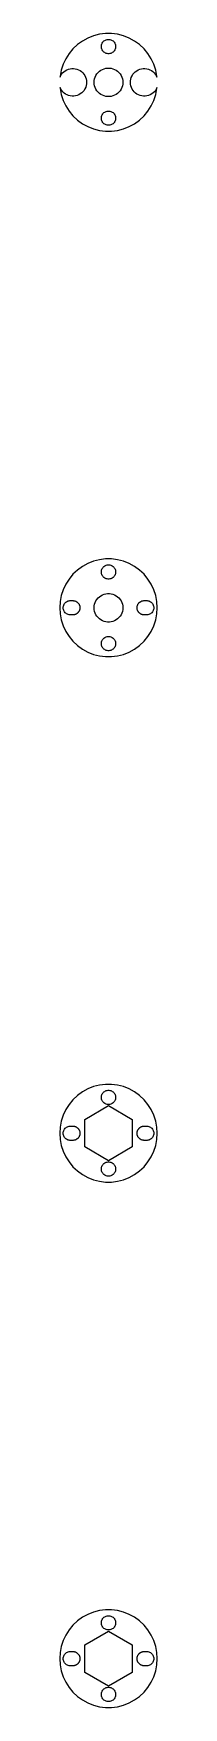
# Model space of a CAD drawing. Header units: metres. Extents: x -10 to 10, y -10 to 340.
import ezdxf

# ---------------------------------------------------------------- set-up
doc = ezdxf.new("R2010")
doc.units = ezdxf.units.M

msp = doc.modelspace()

# ---------------------------------------------------------------- linework, layer by layer
for p, q in [((-1.92065, 340.068), (-3.16742, 339.748)), ((-0.6436, 340.23), (-1.92065, 340.068)), ((0.6436, 340.23), (-0.6436, 340.23)), ((1.92065, 340.068), (0.6436, 340.23)), ((3.16742, 339.748), (1.92065, 340.068)), ((-7.47192, 337.017), (-8.29242, 336.025)), ((-6.53358, 337.898), (-7.47192, 337.017)), ((-5.49222, 338.654), (-6.53358, 337.898)), ((-4.36423, 339.274), (-5.49222, 338.654)), ((-3.16742, 339.748), (-4.36423, 339.274)), ((-1.5, 337.5), (-1.48816, 337.688)), ((-1.48816, 337.312), (-1.5, 337.5)), ((-1.48816, 337.688), (-1.45287, 337.873)), ((-1.45287, 337.127), (-1.48816, 337.312)), ((-1.45287, 337.873), (-1.39465, 338.052)), ((-1.39465, 336.948), (-1.45287, 337.127)), ((-1.39465, 338.052), (-1.31445, 338.223)), ((-1.31445, 336.777), (-1.39465, 336.948)), ((-1.31445, 338.223), (-1.21352, 338.382)), ((-1.21352, 336.618), (-1.31445, 336.777)), ((-1.21352, 338.382), (-1.09344, 338.527)), ((-1.09344, 336.473), (-1.21352, 336.618)), ((-1.09344, 338.527), (-0.956131, 338.656)), ((-0.956131, 336.344), (-1.09344, 336.473)), ((-0.956131, 338.656), (-0.803726, 338.766)), ((-0.803726, 338.766), (-0.638657, 338.857)), ((-0.638657, 338.857), (-0.463516, 338.927)), ((-0.463516, 338.927), (-0.281067, 338.973)), ((-0.281067, 338.973), (-0.094177, 338.997)), ((-0.094177, 338.997), (0.094177, 338.997)), ((0.094177, 338.997), (0.281067, 338.973)), ((0.281067, 338.973), (0.463516, 338.927)), ((0.463516, 338.927), (0.638657, 338.857)), ((0.638657, 338.857), (0.803726, 338.766)), ((0.803726, 338.766), (0.956131, 338.656)), ((0.956131, 338.656), (1.09344, 338.527)), ((1.09344, 336.473), (0.956131, 336.344)), ((1.09344, 338.527), (1.21352, 338.382)), ((1.21352, 336.618), (1.09344, 336.473)), ((1.21352, 338.382), (1.31445, 338.223)), ((1.31445, 336.777), (1.21352, 336.618)), ((1.31445, 338.223), (1.39465, 338.052)), ((1.39465, 336.948), (1.31445, 336.777)), ((1.39465, 338.052), (1.45287, 337.873)), ((1.45287, 337.127), (1.39465, 336.948)), ((1.45287, 337.873), (1.48816, 337.688)), ((1.48816, 337.312), (1.45287, 337.127)), ((1.48816, 337.688), (1.5, 337.5)), ((1.5, 337.5), (1.48816, 337.312)), ((4.36423, 339.274), (3.16742, 339.748)), ((5.49222, 338.654), (4.36423, 339.274)), ((6.53358, 337.898), (5.49222, 338.654)), ((7.47192, 337.017), (6.53358, 337.898)), ((8.29242, 336.025), (7.47192, 337.017)), ((-9.5302, 333.773), (-9.92796, 332.549)), ((-8.98213, 334.938), (-9.5302, 333.773)), ((-8.29242, 336.025), (-8.98213, 334.938)), ((-0.803726, 336.234), (-0.956131, 336.344)), ((-0.927048, 332.853), (-0.562134, 332.947)), ((-0.638657, 336.143), (-0.803726, 336.234)), ((-0.463516, 336.073), (-0.638657, 336.143)), ((-0.562134, 332.947), (-0.18837, 332.994)), ((-0.281067, 336.027), (-0.463516, 336.073)), ((-0.094177, 336.003), (-0.281067, 336.027)), ((-0.18837, 332.994), (0.18837, 332.994)), ((0.094177, 336.003), (-0.094177, 336.003)), ((0.281067, 336.027), (0.094177, 336.003)), ((0.18837, 332.994), (0.562134, 332.947)), ((0.463516, 336.073), (0.281067, 336.027)), ((0.638657, 336.143), (0.463516, 336.073)), ((0.562134, 332.947), (0.927048, 332.853)), ((0.803726, 336.234), (0.638657, 336.143)), ((0.956131, 336.344), (0.803726, 336.234)), ((8.98213, 334.938), (8.29242, 336.025)), ((9.5302, 333.773), (8.98213, 334.938)), ((9.92796, 332.549), (9.5302, 333.773)), ((-10.181, 331.097), (-10.0558, 331.37)), ((-10.1692, 331.285), (-10.181, 331.097)), ((-9.92796, 332.549), (-10.1692, 331.285)), ((-10.0558, 331.37), (-9.86386, 331.68)), ((-9.86386, 331.68), (-9.63467, 331.963)), ((-9.63467, 331.963), (-9.37183, 332.215)), ((-9.37183, 332.215), (-9.07945, 332.432)), ((-9.07945, 332.432), (-8.76216, 332.611)), ((-8.76216, 332.611), (-8.42497, 332.749)), ((-8.42497, 332.749), (-8.0732, 332.843)), ((-8.0732, 332.843), (-7.71239, 332.892)), ((-7.71239, 332.892), (-7.34822, 332.896)), ((-7.34822, 332.896), (-6.98645, 332.854)), ((-6.98645, 332.854), (-6.63277, 332.767)), ((-6.63277, 332.767), (-6.29279, 332.637)), ((-6.29279, 332.637), (-5.97182, 332.465)), ((-5.97182, 332.465), (-5.67496, 332.254)), ((-5.67496, 332.254), (-5.40689, 332.007)), ((-5.40689, 332.007), (-5.17183, 331.729)), ((-5.17183, 331.729), (-4.97346, 331.424)), ((-4.97346, 331.424), (-4.81497, 331.096)), ((-4.81497, 331.096), (-4.69881, 330.751)), ((-4.69881, 330.751), (-4.62683, 330.394)), ((-4.61922, 329.667), (-4.6837, 329.308)), ((-4.62683, 330.394), (-4.60016, 330.03)), ((-4.60016, 330.03), (-4.61922, 329.667)), ((-3, 330), (-2.97633, 330.376)), ((-2.97633, 329.624), (-3, 330)), ((-2.97633, 330.376), (-2.90575, 330.746)), ((-2.90575, 329.254), (-2.97633, 329.624)), ((-2.90575, 330.746), (-2.78932, 331.104)), ((-2.78932, 331.104), (-2.62891, 331.445)), ((-2.62891, 331.445), (-2.42705, 331.763)), ((-2.42705, 331.763), (-2.1869, 332.054)), ((-2.1869, 332.054), (-1.91226, 332.312)), ((-1.91226, 332.312), (-1.60747, 332.533)), ((-1.60747, 332.533), (-1.27733, 332.714)), ((-1.27733, 332.714), (-0.927048, 332.853)), ((0.927048, 332.853), (1.27733, 332.714)), ((1.27733, 332.714), (1.60747, 332.533)), ((1.60747, 332.533), (1.91226, 332.312)), ((1.91226, 332.312), (2.1869, 332.054)), ((2.1869, 332.054), (2.42705, 331.763)), ((2.42705, 331.763), (2.62891, 331.445)), ((2.62891, 331.445), (2.78932, 331.104)), ((2.78932, 331.104), (2.90575, 330.746)), ((2.90575, 330.746), (2.97633, 330.376)), ((2.97633, 329.624), (2.90575, 329.254)), ((2.97633, 330.376), (3, 330)), ((3, 330), (2.97633, 329.624)), ((4.60016, 329.97), (4.61922, 330.333)), ((4.62683, 329.606), (4.60016, 329.97)), ((4.61922, 330.333), (4.6837, 330.692)), ((4.69881, 329.249), (4.62683, 329.606)), ((4.6837, 330.692), (4.7926, 331.039)), ((4.7926, 331.039), (4.94421, 331.37)), ((4.94421, 331.37), (5.13612, 331.68)), ((5.13612, 331.68), (5.36531, 331.963)), ((5.36531, 331.963), (5.62816, 332.215)), ((5.62816, 332.215), (5.92053, 332.432)), ((5.92053, 332.432), (6.23782, 332.611)), ((6.23782, 332.611), (6.57501, 332.749)), ((6.57501, 332.749), (6.92679, 332.843)), ((6.92679, 332.843), (7.2876, 332.892)), ((7.2876, 332.892), (7.65176, 332.896)), ((7.65176, 332.896), (8.01353, 332.854)), ((8.01353, 332.854), (8.36722, 332.767)), ((8.36722, 332.767), (8.7072, 332.637)), ((8.7072, 332.637), (9.02817, 332.465)), ((9.02817, 332.465), (9.32503, 332.254)), ((9.32503, 332.254), (9.59309, 332.007)), ((9.59309, 332.007), (9.82816, 331.729)), ((9.82816, 331.729), (10.0265, 331.424)), ((10.1692, 331.285), (9.92796, 332.549)), ((10.0265, 331.424), (10.1805, 331.105)), ((10.1805, 331.105), (10.1692, 331.285)), ((-10.0265, 328.576), (-10.1805, 328.895)), ((-10.1805, 328.895), (-10.1692, 328.715)), ((-10.1692, 328.715), (-9.92796, 327.451)), ((-9.82816, 328.271), (-10.0265, 328.576)), ((-9.92796, 327.451), (-9.5302, 326.227)), ((-9.59309, 327.993), (-9.82816, 328.271)), ((-9.32503, 327.746), (-9.59309, 327.993)), ((-9.5302, 326.227), (-8.98213, 325.062)), ((-9.02817, 327.535), (-9.32503, 327.746)), ((-8.7072, 327.363), (-9.02817, 327.535)), ((-8.36722, 327.233), (-8.7072, 327.363)), ((-8.01353, 327.146), (-8.36722, 327.233)), ((-7.65176, 327.104), (-8.01353, 327.146)), ((-7.2876, 327.108), (-7.65176, 327.104)), ((-6.92679, 327.157), (-7.2876, 327.108)), ((-6.57501, 327.251), (-6.92679, 327.157)), ((-6.23782, 327.389), (-6.57501, 327.251)), ((-5.92053, 327.568), (-6.23782, 327.389)), ((-5.62816, 327.785), (-5.92053, 327.568)), ((-5.36531, 328.037), (-5.62816, 327.785)), ((-5.13612, 328.32), (-5.36531, 328.037)), ((-4.94421, 328.63), (-5.13612, 328.32)), ((-4.7926, 328.961), (-4.94421, 328.63)), ((-4.6837, 329.308), (-4.7926, 328.961)), ((-2.78932, 328.896), (-2.90575, 329.254)), ((-2.62891, 328.555), (-2.78932, 328.896)), ((-2.42705, 328.237), (-2.62891, 328.555)), ((-2.1869, 327.946), (-2.42705, 328.237)), ((-1.91226, 327.688), (-2.1869, 327.946)), ((-1.60747, 327.467), (-1.91226, 327.688)), ((-1.27733, 327.286), (-1.60747, 327.467)), ((-0.927048, 327.147), (-1.27733, 327.286)), ((-0.562134, 327.053), (-0.927048, 327.147)), ((-0.18837, 327.006), (-0.562134, 327.053)), ((0.18837, 327.006), (-0.18837, 327.006)), ((0.562134, 327.053), (0.18837, 327.006)), ((0.927048, 327.147), (0.562134, 327.053)), ((1.27733, 327.286), (0.927048, 327.147)), ((1.60747, 327.467), (1.27733, 327.286)), ((1.91226, 327.688), (1.60747, 327.467)), ((2.1869, 327.946), (1.91226, 327.688)), ((2.42705, 328.237), (2.1869, 327.946)), ((2.62891, 328.555), (2.42705, 328.237)), ((2.78932, 328.896), (2.62891, 328.555)), ((2.90575, 329.254), (2.78932, 328.896)), ((4.81497, 328.904), (4.69881, 329.249)), ((4.97346, 328.576), (4.81497, 328.904)), ((5.17183, 328.271), (4.97346, 328.576)), ((5.40689, 327.993), (5.17183, 328.271)), ((5.67496, 327.746), (5.40689, 327.993)), ((5.97182, 327.535), (5.67496, 327.746)), ((6.29279, 327.363), (5.97182, 327.535)), ((6.63277, 327.233), (6.29279, 327.363)), ((6.98645, 327.146), (6.63277, 327.233)), ((7.34822, 327.104), (6.98645, 327.146)), ((7.71239, 327.108), (7.34822, 327.104)), ((8.0732, 327.157), (7.71239, 327.108)), ((8.42497, 327.251), (8.0732, 327.157)), ((8.76216, 327.389), (8.42497, 327.251)), ((9.07945, 327.568), (8.76216, 327.389)), ((8.98213, 325.062), (9.5302, 326.227)), ((9.37183, 327.785), (9.07945, 327.568)), ((9.63467, 328.037), (9.37183, 327.785)), ((9.5302, 326.227), (9.92796, 327.451)), ((9.86386, 328.32), (9.63467, 328.037)), ((10.0558, 328.63), (9.86386, 328.32)), ((9.92796, 327.451), (10.1692, 328.715)), ((10.181, 328.903), (10.0558, 328.63)), ((10.1692, 328.715), (10.181, 328.903)), ((-8.98213, 325.062), (-8.29242, 323.975)), ((-8.29242, 323.975), (-7.47192, 322.983)), ((-7.47192, 322.983), (-6.53358, 322.102)), ((-1.5, 322.5), (-1.48816, 322.688)), ((-1.48816, 322.312), (-1.5, 322.5)), ((-1.48816, 322.688), (-1.45287, 322.873)), ((-1.45287, 322.873), (-1.39465, 323.052)), ((-1.39465, 323.052), (-1.31445, 323.223)), ((-1.31445, 323.223), (-1.21352, 323.382)), ((-1.21352, 323.382), (-1.09344, 323.527)), ((-1.09344, 323.527), (-0.956131, 323.656)), ((-0.956131, 323.656), (-0.803726, 323.766)), ((-0.803726, 323.766), (-0.638657, 323.857)), ((-0.638657, 323.857), (-0.463516, 323.927)), ((-0.463516, 323.927), (-0.281067, 323.973)), ((-0.281067, 323.973), (-0.094177, 323.997)), ((-0.094177, 323.997), (0.094177, 323.997)), ((0.094177, 323.997), (0.281067, 323.973)), ((0.281067, 323.973), (0.463516, 323.927)), ((0.463516, 323.927), (0.638657, 323.857)), ((0.638657, 323.857), (0.803726, 323.766)), ((0.803726, 323.766), (0.956131, 323.656)), ((0.956131, 323.656), (1.09344, 323.527)), ((1.09344, 323.527), (1.21352, 323.382)), ((1.21352, 323.382), (1.31445, 323.223)), ((1.31445, 323.223), (1.39465, 323.052)), ((1.39465, 323.052), (1.45287, 322.873)), ((1.45287, 322.873), (1.48816, 322.688)), ((1.48816, 322.688), (1.5, 322.5)), ((1.5, 322.5), (1.48816, 322.312)), ((6.53358, 322.102), (7.47192, 322.983)), ((7.47192, 322.983), (8.29242, 323.975)), ((8.29242, 323.975), (8.98213, 325.062)), ((-6.53358, 322.102), (-5.49222, 321.346)), ((-5.49222, 321.346), (-4.36423, 320.726)), ((-4.36423, 320.726), (-3.16742, 320.252)), ((-3.16742, 320.252), (-1.92065, 319.932)), ((-1.92065, 319.932), (-0.6436, 319.77)), ((-1.45287, 322.127), (-1.48816, 322.312)), ((-1.39465, 321.948), (-1.45287, 322.127)), ((-1.31445, 321.777), (-1.39465, 321.948)), ((-1.21352, 321.618), (-1.31445, 321.777)), ((-1.09344, 321.473), (-1.21352, 321.618)), ((-0.956131, 321.344), (-1.09344, 321.473)), ((-0.803726, 321.234), (-0.956131, 321.344)), ((-0.638657, 321.143), (-0.803726, 321.234)), ((-0.6436, 319.77), (0.6436, 319.77)), ((-0.463516, 321.073), (-0.638657, 321.143)), ((-0.281067, 321.027), (-0.463516, 321.073)), ((-0.094177, 321.003), (-0.281067, 321.027)), ((0.094177, 321.003), (-0.094177, 321.003)), ((0.281067, 321.027), (0.094177, 321.003)), ((0.463516, 321.073), (0.281067, 321.027)), ((0.638657, 321.143), (0.463516, 321.073)), ((0.803726, 321.234), (0.638657, 321.143)), ((0.6436, 319.77), (1.92065, 319.932)), ((0.956131, 321.344), (0.803726, 321.234)), ((1.09344, 321.473), (0.956131, 321.344)), ((1.21352, 321.618), (1.09344, 321.473)), ((1.31445, 321.777), (1.21352, 321.618)), ((1.39465, 321.948), (1.31445, 321.777)), ((1.45287, 322.127), (1.39465, 321.948)), ((1.48816, 322.312), (1.45287, 322.127)), ((1.92065, 319.932), (3.16742, 320.252)), ((3.16742, 320.252), (4.36423, 320.726)), ((4.36423, 320.726), (5.49222, 321.346)), ((5.49222, 321.346), (6.53358, 322.102)), ((-6.53358, 227.898), (-7.47192, 227.017)), ((-5.49222, 228.654), (-6.53358, 227.898)), ((-4.36423, 229.274), (-5.49222, 228.654)), ((-3.16742, 229.748), (-4.36423, 229.274)), ((-1.92065, 230.068), (-3.16742, 229.748)), ((-0.6436, 230.23), (-1.92065, 230.068)), ((-1.48816, 227.688), (-1.45287, 227.873)), ((-1.45287, 227.873), (-1.39465, 228.052)), ((-1.39465, 228.052), (-1.31445, 228.223)), ((-1.31445, 228.223), (-1.21352, 228.382)), ((-1.21352, 228.382), (-1.09344, 228.527)), ((-1.09344, 228.527), (-0.956131, 228.656)), ((-0.956131, 228.656), (-0.803726, 228.766)), ((-0.803726, 228.766), (-0.638657, 228.857)), ((0.6436, 230.23), (-0.6436, 230.23)), ((-0.638657, 228.857), (-0.463516, 228.927)), ((-0.463516, 228.927), (-0.281067, 228.973)), ((-0.281067, 228.973), (-0.094177, 228.997)), ((-0.094177, 228.997), (0.094177, 228.997)), ((0.094177, 228.997), (0.281067, 228.973)), ((0.281067, 228.973), (0.463516, 228.927)), ((0.463516, 228.927), (0.638657, 228.857)), ((0.638657, 228.857), (0.803726, 228.766)), ((1.92065, 230.068), (0.6436, 230.23)), ((0.803726, 228.766), (0.956131, 228.656)), ((0.956131, 228.656), (1.09344, 228.527)), ((1.09344, 228.527), (1.21352, 228.382)), ((1.21352, 228.382), (1.31445, 228.223)), ((1.31445, 228.223), (1.39465, 228.052)), ((1.39465, 228.052), (1.45287, 227.873)), ((1.45287, 227.873), (1.48816, 227.688)), ((3.16742, 229.748), (1.92065, 230.068)), ((4.36423, 229.274), (3.16742, 229.748)), ((5.49222, 228.654), (4.36423, 229.274)), ((6.53358, 227.898), (5.49222, 228.654)), ((7.47192, 227.017), (6.53358, 227.898)), ((-8.98213, 224.938), (-9.5302, 223.773)), ((-8.29242, 226.025), (-8.98213, 224.938)), ((-7.47192, 227.017), (-8.29242, 226.025)), ((-1.5, 227.5), (-1.48816, 227.688)), ((-1.48816, 227.312), (-1.5, 227.5)), ((-1.45287, 227.127), (-1.48816, 227.312)), ((-1.39465, 226.948), (-1.45287, 227.127)), ((-1.31445, 226.777), (-1.39465, 226.948)), ((-1.21352, 226.618), (-1.31445, 226.777)), ((-1.09344, 226.473), (-1.21352, 226.618)), ((-0.956131, 226.344), (-1.09344, 226.473)), ((-0.803726, 226.234), (-0.956131, 226.344)), ((-0.638657, 226.143), (-0.803726, 226.234)), ((-0.463516, 226.073), (-0.638657, 226.143)), ((-0.281067, 226.027), (-0.463516, 226.073)), ((-0.094177, 226.003), (-0.281067, 226.027)), ((0.094177, 226.003), (-0.094177, 226.003)), ((0.281067, 226.027), (0.094177, 226.003)), ((0.463516, 226.073), (0.281067, 226.027)), ((0.638657, 226.143), (0.463516, 226.073)), ((0.803726, 226.234), (0.638657, 226.143)), ((0.956131, 226.344), (0.803726, 226.234)), ((1.09344, 226.473), (0.956131, 226.344)), ((1.21352, 226.618), (1.09344, 226.473)), ((1.31445, 226.777), (1.21352, 226.618)), ((1.39465, 226.948), (1.31445, 226.777)), ((1.45287, 227.127), (1.39465, 226.948)), ((1.48816, 227.312), (1.45287, 227.127)), ((1.48816, 227.688), (1.5, 227.5)), ((1.5, 227.5), (1.48816, 227.312)), ((8.29242, 226.025), (7.47192, 227.017)), ((8.98213, 224.938), (8.29242, 226.025)), ((9.5302, 223.773), (8.98213, 224.938)), ((-10.1692, 221.285), (-10.25, 220)), ((-9.92796, 222.549), (-10.1692, 221.285)), ((-9.5302, 223.773), (-9.92796, 222.549)), ((-9.31445, 220.723), (-9.21352, 220.882)), ((-9.21352, 220.882), (-9.09344, 221.027)), ((-9.09344, 221.027), (-8.95613, 221.156)), ((-8.95613, 221.156), (-8.80373, 221.266)), ((-8.80373, 221.266), (-8.63866, 221.357)), ((-8.63866, 221.357), (-8.46352, 221.427)), ((-8.46352, 221.427), (-8.28107, 221.473)), ((-8.28107, 221.473), (-8.09418, 221.497)), ((-8.09418, 221.497), (-7.50784, 221.497)), ((-7.50784, 221.497), (-7.42149, 221.498)), ((-7.42149, 221.498), (-7.41368, 221.497)), ((-7.41368, 221.497), (-7.40581, 221.497)), ((-7.40581, 221.497), (-7.32011, 221.486)), ((-7.32011, 221.486), (-7.23436, 221.476)), ((-7.23436, 221.476), (-7.22673, 221.474)), ((-7.22673, 221.474), (-7.21892, 221.473)), ((-7.21892, 221.473), (-7.13528, 221.452)), ((-7.13528, 221.452), (-7.05144, 221.431)), ((-7.05144, 221.431), (-7.04408, 221.429)), ((-7.04408, 221.429), (-7.03647, 221.427)), ((-7.03647, 221.427), (-6.95621, 221.395)), ((-6.95621, 221.395), (-6.87556, 221.364)), ((-6.87556, 221.364), (-6.86864, 221.36)), ((-6.86864, 221.36), (-6.86133, 221.357)), ((-6.86133, 221.357), (-6.78569, 221.316)), ((-6.78569, 221.316), (-6.70956, 221.275)), ((-6.70956, 221.275), (-6.70314, 221.27)), ((-6.70314, 221.27), (-6.69626, 221.266)), ((-6.69626, 221.266), (-6.62639, 221.216)), ((-6.62639, 221.216), (-6.55602, 221.166)), ((-6.55602, 221.166), (-6.55022, 221.16)), ((-6.55022, 221.16), (-6.54385, 221.156)), ((-6.54385, 221.156), (-6.48091, 221.097)), ((-6.48091, 221.097), (-6.41736, 221.038)), ((-6.41736, 221.038), (-6.41228, 221.032)), ((-6.41228, 221.032), (-6.40654, 221.027)), ((-6.40654, 221.027), (-6.3515, 220.96)), ((-6.3515, 220.96), (-6.29576, 220.894)), ((-6.29576, 220.894), (-6.29149, 220.888)), ((-6.29149, 220.888), (-6.28647, 220.882)), ((-6.28647, 220.882), (-6.24017, 220.809)), ((-6.24017, 220.809), (-6.19318, 220.736)), ((-2.90575, 220.746), (-2.78932, 221.104)), ((-2.78932, 221.104), (-2.62891, 221.445)), ((-2.62891, 221.445), (-2.42705, 221.763)), ((-2.42705, 221.763), (-2.1869, 222.054)), ((-2.1869, 222.054), (-1.91226, 222.312)), ((-1.91226, 222.312), (-1.60747, 222.533)), ((-1.60747, 222.533), (-1.27733, 222.714)), ((-1.27733, 222.714), (-0.927048, 222.853)), ((-0.927048, 222.853), (-0.562134, 222.947)), ((-0.562134, 222.947), (-0.18837, 222.994)), ((-0.18837, 222.994), (0.18837, 222.994)), ((0.18837, 222.994), (0.562134, 222.947)), ((0.562134, 222.947), (0.927048, 222.853)), ((0.927048, 222.853), (1.27733, 222.714)), ((1.27733, 222.714), (1.60747, 222.533)), ((1.60747, 222.533), (1.91226, 222.312)), ((1.91226, 222.312), (2.1869, 222.054)), ((2.1869, 222.054), (2.42705, 221.763)), ((2.42705, 221.763), (2.62891, 221.445)), ((2.62891, 221.445), (2.78932, 221.104)), ((2.78932, 221.104), (2.90575, 220.746)), ((6.18553, 220.723), (6.2318, 220.796)), ((6.2318, 220.796), (6.2773, 220.869)), ((6.2773, 220.869), (6.28226, 220.875)), ((6.28226, 220.875), (6.28647, 220.882)), ((6.28647, 220.882), (6.34151, 220.948)), ((6.34151, 220.948), (6.39584, 221.015)), ((6.39584, 221.015), (6.40152, 221.021)), ((6.40152, 221.021), (6.40654, 221.027)), ((6.40654, 221.027), (6.46948, 221.086)), ((6.46948, 221.086), (6.5318, 221.146)), ((6.5318, 221.146), (6.53812, 221.15)), ((6.53812, 221.15), (6.54385, 221.156)), ((6.54385, 221.156), (6.61369, 221.206)), ((6.61369, 221.206), (6.68303, 221.258)), ((6.68303, 221.258), (6.6899, 221.262)), ((6.6899, 221.262), (6.69626, 221.266)), ((6.69626, 221.266), (6.7719, 221.308)), ((6.7719, 221.308), (6.84715, 221.35)), ((6.84715, 221.35), (6.85443, 221.353)), ((6.85443, 221.353), (6.86133, 221.357)), ((6.86133, 221.357), (6.9416, 221.389)), ((6.9416, 221.389), (7.02156, 221.422)), ((7.02156, 221.422), (7.02914, 221.424)), ((7.02914, 221.424), (7.03647, 221.427)), ((7.03647, 221.427), (7.1201, 221.448)), ((7.1201, 221.448), (7.20351, 221.47)), ((7.20351, 221.47), (7.2113, 221.471)), ((7.2113, 221.471), (7.21892, 221.473)), ((7.21892, 221.473), (7.30457, 221.484)), ((7.30457, 221.484), (7.39014, 221.496)), ((7.39014, 221.496), (7.39801, 221.496)), ((7.39801, 221.496), (7.40581, 221.497)), ((7.40581, 221.497), (7.49214, 221.497)), ((7.49214, 221.497), (7.57849, 221.498)), ((7.57849, 221.498), (7.5863, 221.497)), ((7.5863, 221.497), (8.09418, 221.497)), ((8.09418, 221.497), (8.28107, 221.473)), ((8.28107, 221.473), (8.46352, 221.427)), ((8.46352, 221.427), (8.63866, 221.357)), ((8.63866, 221.357), (8.80373, 221.266)), ((8.80373, 221.266), (8.95613, 221.156)), ((8.95613, 221.156), (9.09344, 221.027)), ((9.09344, 221.027), (9.21352, 220.882)), ((9.21352, 220.882), (9.31445, 220.723)), ((9.92796, 222.549), (9.5302, 223.773)), ((10.1692, 221.285), (9.92796, 222.549)), ((10.25, 220), (10.1692, 221.285)), ((-10.25, 220), (-10.1692, 218.715)), ((-10.1692, 218.715), (-9.92796, 217.451)), ((-9.92796, 217.451), (-9.5302, 216.227)), ((-9.5, 220), (-9.48816, 220.188)), ((-9.48816, 219.812), (-9.5, 220)), ((-9.48816, 220.188), (-9.45287, 220.373)), ((-9.45287, 219.627), (-9.48816, 219.812)), ((-9.45287, 220.373), (-9.39465, 220.552)), ((-9.39465, 219.448), (-9.45287, 219.627)), ((-9.39465, 220.552), (-9.31445, 220.723)), ((-9.31445, 219.277), (-9.39465, 219.448)), ((-9.21352, 219.118), (-9.31445, 219.277)), ((-9.09344, 218.973), (-9.21352, 219.118)), ((-8.95613, 218.844), (-9.09344, 218.973)), ((-8.80373, 218.734), (-8.95613, 218.844)), ((-8.63866, 218.643), (-8.80373, 218.734)), ((-8.46352, 218.573), (-8.63866, 218.643)), ((-8.28107, 218.527), (-8.46352, 218.573)), ((-8.09418, 218.503), (-8.28107, 218.527)), ((-7.5863, 218.503), (-8.09418, 218.503)), ((-7.57849, 218.502), (-7.5863, 218.503)), ((-7.49214, 218.503), (-7.57849, 218.502)), ((-7.40581, 218.503), (-7.49214, 218.503)), ((-7.39801, 218.504), (-7.40581, 218.503)), ((-7.39014, 218.504), (-7.39801, 218.504)), ((-7.30457, 218.516), (-7.39014, 218.504)), ((-7.21892, 218.527), (-7.30457, 218.516)), ((-7.2113, 218.529), (-7.21892, 218.527)), ((-7.20351, 218.53), (-7.2113, 218.529)), ((-7.1201, 218.552), (-7.20351, 218.53)), ((-7.03647, 218.573), (-7.1201, 218.552)), ((-7.02914, 218.576), (-7.03647, 218.573)), ((-7.02156, 218.578), (-7.02914, 218.576)), ((-6.9416, 218.611), (-7.02156, 218.578)), ((-6.86133, 218.643), (-6.9416, 218.611)), ((-6.85443, 218.647), (-6.86133, 218.643)), ((-6.84715, 218.65), (-6.85443, 218.647)), ((-6.7719, 218.692), (-6.84715, 218.65)), ((-6.69626, 218.734), (-6.7719, 218.692)), ((-6.6899, 218.738), (-6.69626, 218.734)), ((-6.68303, 218.742), (-6.6899, 218.738)), ((-6.61369, 218.794), (-6.68303, 218.742)), ((-6.54385, 218.844), (-6.61369, 218.794)), ((-6.53812, 218.85), (-6.54385, 218.844)), ((-6.5318, 218.854), (-6.53812, 218.85)), ((-6.46948, 218.914), (-6.5318, 218.854)), ((-6.40654, 218.973), (-6.46948, 218.914)), ((-6.40152, 218.979), (-6.40654, 218.973)), ((-6.39584, 218.985), (-6.40152, 218.979)), ((-6.34151, 219.052), (-6.39584, 218.985)), ((-6.28647, 219.118), (-6.34151, 219.052)), ((-6.28226, 219.125), (-6.28647, 219.118)), ((-6.2773, 219.131), (-6.28226, 219.125)), ((-6.2318, 219.204), (-6.2773, 219.131)), ((-6.18553, 219.277), (-6.2318, 219.204)), ((-6.19318, 220.736), (-6.18976, 220.729)), ((-6.18976, 220.729), (-6.18553, 220.723)), ((-6.18553, 220.723), (-6.14876, 220.644)), ((-6.18217, 219.285), (-6.18553, 219.277)), ((-6.17804, 219.291), (-6.18217, 219.285)), ((-6.14207, 219.37), (-6.17804, 219.291)), ((-6.14876, 220.644), (-6.11119, 220.567)), ((-6.10533, 219.448), (-6.14207, 219.37)), ((-6.11119, 220.567), (-6.10867, 220.559)), ((-6.10867, 220.559), (-6.10533, 220.552)), ((-6.10533, 220.552), (-6.07864, 220.47)), ((-6.10291, 219.455), (-6.10533, 219.448)), ((-6.09962, 219.462), (-6.10291, 219.455)), ((-6.07378, 219.545), (-6.09962, 219.462)), ((-6.07864, 220.47), (-6.0511, 220.388)), ((-6.04712, 219.627), (-6.07378, 219.545)), ((-6.0511, 220.388), (-6.04955, 220.381)), ((-6.04955, 220.381), (-6.04712, 220.373)), ((-6.04712, 220.373), (-6.03093, 220.288)), ((-6.04564, 219.635), (-6.04712, 219.627)), ((-6.04329, 219.642), (-6.04564, 219.635)), ((-6.028, 219.727), (-6.04329, 219.642)), ((-6.03093, 220.288), (-6.01387, 220.204)), ((-6.01183, 219.812), (-6.028, 219.727)), ((-6.01387, 220.204), (-6.01329, 220.196)), ((-6.01329, 220.196), (-6.01183, 220.188)), ((-6.01183, 220.188), (-6.00639, 220.102)), ((-6.01132, 219.82), (-6.01183, 219.812)), ((-6.00993, 219.828), (-6.01132, 219.82)), ((-6.00542, 219.914), (-6.00993, 219.828)), ((-6.00639, 220.102), (-6.00008, 220.016)), ((-6, 220), (-6.00542, 219.914)), ((-6.00008, 220.016), (-6.00049, 220.008)), ((-6.00049, 220.008), (-6, 220)), ((-3, 220), (-2.97633, 220.376)), ((-2.97633, 219.624), (-3, 220)), ((-2.97633, 220.376), (-2.90575, 220.746)), ((-2.90575, 219.254), (-2.97633, 219.624)), ((-2.78932, 218.896), (-2.90575, 219.254)), ((-2.62891, 218.555), (-2.78932, 218.896)), ((-2.42705, 218.237), (-2.62891, 218.555)), ((-2.1869, 217.946), (-2.42705, 218.237)), ((-1.91226, 217.688), (-2.1869, 217.946)), ((-1.60747, 217.467), (-1.91226, 217.688)), ((-1.27733, 217.286), (-1.60747, 217.467)), ((-0.927048, 217.147), (-1.27733, 217.286)), ((1.27733, 217.286), (0.927048, 217.147)), ((1.60747, 217.467), (1.27733, 217.286)), ((1.91226, 217.688), (1.60747, 217.467)), ((2.1869, 217.946), (1.91226, 217.688)), ((2.42705, 218.237), (2.1869, 217.946)), ((2.62891, 218.555), (2.42705, 218.237)), ((2.78932, 218.896), (2.62891, 218.555)), ((2.90575, 219.254), (2.78932, 218.896)), ((2.90575, 220.746), (2.97633, 220.376)), ((2.97633, 219.624), (2.90575, 219.254)), ((2.97633, 220.376), (3, 220)), ((3, 220), (2.97633, 219.624)), ((6, 220), (6.00542, 220.086)), ((6.00049, 219.992), (6, 220)), ((6.00008, 219.984), (6.00049, 219.992)), ((6.00639, 219.898), (6.00008, 219.984)), ((6.00542, 220.086), (6.00993, 220.172)), ((6.01183, 219.812), (6.00639, 219.898)), ((6.00993, 220.172), (6.01132, 220.18)), ((6.01132, 220.18), (6.01183, 220.188)), ((6.01183, 220.188), (6.028, 220.273)), ((6.01329, 219.804), (6.01183, 219.812)), ((6.01387, 219.796), (6.01329, 219.804)), ((6.03093, 219.712), (6.01387, 219.796)), ((6.028, 220.273), (6.04329, 220.358)), ((6.04712, 219.627), (6.03093, 219.712)), ((6.04329, 220.358), (6.04564, 220.365)), ((6.04564, 220.365), (6.04712, 220.373)), ((6.04712, 220.373), (6.07378, 220.455)), ((6.04955, 219.619), (6.04712, 219.627)), ((6.0511, 219.612), (6.04955, 219.619)), ((6.07864, 219.53), (6.0511, 219.612)), ((6.07378, 220.455), (6.09962, 220.538)), ((6.10533, 219.448), (6.07864, 219.53)), ((6.09962, 220.538), (6.10291, 220.545)), ((6.10291, 220.545), (6.10533, 220.552)), ((6.10533, 220.552), (6.14207, 220.63)), ((6.10867, 219.441), (6.10533, 219.448)), ((6.11119, 219.433), (6.10867, 219.441)), ((6.14876, 219.356), (6.11119, 219.433)), ((6.14207, 220.63), (6.17804, 220.709)), ((6.18553, 219.277), (6.14876, 219.356)), ((6.17804, 220.709), (6.18217, 220.715)), ((6.18217, 220.715), (6.18553, 220.723)), ((6.18976, 219.271), (6.18553, 219.277)), ((6.19318, 219.264), (6.18976, 219.271)), ((6.24017, 219.191), (6.19318, 219.264)), ((6.28647, 219.118), (6.24017, 219.191)), ((6.29149, 219.112), (6.28647, 219.118)), ((6.29576, 219.106), (6.29149, 219.112)), ((6.3515, 219.04), (6.29576, 219.106)), ((6.40654, 218.973), (6.3515, 219.04)), ((6.41228, 218.968), (6.40654, 218.973)), ((6.41736, 218.962), (6.41228, 218.968)), ((6.48091, 218.903), (6.41736, 218.962)), ((6.54385, 218.844), (6.48091, 218.903)), ((6.55022, 218.84), (6.54385, 218.844)), ((6.55602, 218.834), (6.55022, 218.84)), ((6.62639, 218.784), (6.55602, 218.834)), ((6.69626, 218.734), (6.62639, 218.784)), ((6.70314, 218.73), (6.69626, 218.734)), ((6.70956, 218.725), (6.70314, 218.73)), ((6.78569, 218.684), (6.70956, 218.725)), ((6.86133, 218.643), (6.78569, 218.684)), ((6.86864, 218.64), (6.86133, 218.643)), ((6.87556, 218.636), (6.86864, 218.64)), ((6.95621, 218.605), (6.87556, 218.636)), ((7.03647, 218.573), (6.95621, 218.605)), ((7.04408, 218.571), (7.03647, 218.573)), ((7.05144, 218.569), (7.04408, 218.571)), ((7.13528, 218.548), (7.05144, 218.569)), ((7.21892, 218.527), (7.13528, 218.548)), ((7.22673, 218.526), (7.21892, 218.527)), ((7.23436, 218.524), (7.22673, 218.526)), ((7.32011, 218.514), (7.23436, 218.524)), ((7.40581, 218.503), (7.32011, 218.514)), ((7.41368, 218.503), (7.40581, 218.503)), ((7.42149, 218.502), (7.41368, 218.503)), ((7.50784, 218.503), (7.42149, 218.502)), ((8.09418, 218.503), (7.50784, 218.503)), ((8.28107, 218.527), (8.09418, 218.503)), ((8.46352, 218.573), (8.28107, 218.527)), ((8.63866, 218.643), (8.46352, 218.573)), ((8.80373, 218.734), (8.63866, 218.643)), ((8.95613, 218.844), (8.80373, 218.734)), ((9.09344, 218.973), (8.95613, 218.844)), ((9.21352, 219.118), (9.09344, 218.973)), ((9.31445, 219.277), (9.21352, 219.118)), ((9.31445, 220.723), (9.39465, 220.552)), ((9.39465, 219.448), (9.31445, 219.277)), ((9.39465, 220.552), (9.45287, 220.373)), ((9.45287, 219.627), (9.39465, 219.448)), ((9.45287, 220.373), (9.48816, 220.188)), ((9.48816, 219.812), (9.45287, 219.627)), ((9.48816, 220.188), (9.5, 220)), ((9.5, 220), (9.48816, 219.812)), ((9.5302, 216.227), (9.92796, 217.451)), ((9.92796, 217.451), (10.1692, 218.715)), ((10.1692, 218.715), (10.25, 220)), ((-9.5302, 216.227), (-8.98213, 215.062)), ((-8.98213, 215.062), (-8.29242, 213.975)), ((-8.29242, 213.975), (-7.47192, 212.983)), ((-0.562134, 217.053), (-0.927048, 217.147)), ((-0.803726, 213.766), (-0.638657, 213.857)), ((-0.638657, 213.857), (-0.463516, 213.927)), ((-0.18837, 217.006), (-0.562134, 217.053)), ((-0.463516, 213.927), (-0.281067, 213.973)), ((-0.281067, 213.973), (-0.094177, 213.997)), ((0.18837, 217.006), (-0.18837, 217.006)), ((-0.094177, 213.997), (0.094177, 213.997)), ((0.094177, 213.997), (0.281067, 213.973)), ((0.562134, 217.053), (0.18837, 217.006)), ((0.281067, 213.973), (0.463516, 213.927)), ((0.463516, 213.927), (0.638657, 213.857)), ((0.927048, 217.147), (0.562134, 217.053)), ((0.638657, 213.857), (0.803726, 213.766)), ((7.47192, 212.983), (8.29242, 213.975)), ((8.29242, 213.975), (8.98213, 215.062)), ((8.98213, 215.062), (9.5302, 216.227)), ((-7.47192, 212.983), (-6.53358, 212.102)), ((-6.53358, 212.102), (-5.49222, 211.346)), ((-5.49222, 211.346), (-4.36423, 210.726)), ((-4.36423, 210.726), (-3.16742, 210.252)), ((-1.5, 212.5), (-1.48816, 212.688)), ((-1.48816, 212.312), (-1.5, 212.5)), ((-1.48816, 212.688), (-1.45287, 212.873)), ((-1.45287, 212.127), (-1.48816, 212.312)), ((-1.45287, 212.873), (-1.39465, 213.052)), ((-1.39465, 211.948), (-1.45287, 212.127)), ((-1.39465, 213.052), (-1.31445, 213.223)), ((-1.31445, 211.777), (-1.39465, 211.948)), ((-1.31445, 213.223), (-1.21352, 213.382)), ((-1.21352, 211.618), (-1.31445, 211.777)), ((-1.21352, 213.382), (-1.09344, 213.527)), ((-1.09344, 211.473), (-1.21352, 211.618)), ((-1.09344, 213.527), (-0.956131, 213.656)), ((-0.956131, 211.344), (-1.09344, 211.473)), ((-0.956131, 213.656), (-0.803726, 213.766)), ((-0.803726, 211.234), (-0.956131, 211.344)), ((-0.638657, 211.143), (-0.803726, 211.234)), ((-0.463516, 211.073), (-0.638657, 211.143)), ((-0.281067, 211.027), (-0.463516, 211.073)), ((-0.094177, 211.003), (-0.281067, 211.027)), ((0.094177, 211.003), (-0.094177, 211.003)), ((0.281067, 211.027), (0.094177, 211.003)), ((0.463516, 211.073), (0.281067, 211.027)), ((0.638657, 211.143), (0.463516, 211.073)), ((0.803726, 211.234), (0.638657, 211.143)), ((0.803726, 213.766), (0.956131, 213.656)), ((0.956131, 211.344), (0.803726, 211.234)), ((0.956131, 213.656), (1.09344, 213.527)), ((1.09344, 211.473), (0.956131, 211.344)), ((1.09344, 213.527), (1.21352, 213.382)), ((1.21352, 211.618), (1.09344, 211.473)), ((1.21352, 213.382), (1.31445, 213.223)), ((1.31445, 211.777), (1.21352, 211.618)), ((1.31445, 213.223), (1.39465, 213.052)), ((1.39465, 211.948), (1.31445, 211.777)), ((1.39465, 213.052), (1.45287, 212.873)), ((1.45287, 212.127), (1.39465, 211.948)), ((1.45287, 212.873), (1.48816, 212.688)), ((1.48816, 212.312), (1.45287, 212.127)), ((1.48816, 212.688), (1.5, 212.5)), ((1.5, 212.5), (1.48816, 212.312)), ((3.16742, 210.252), (4.36423, 210.726)), ((4.36423, 210.726), (5.49222, 211.346)), ((5.49222, 211.346), (6.53358, 212.102)), ((6.53358, 212.102), (7.47192, 212.983)), ((-3.16742, 210.252), (-1.92065, 209.932)), ((-1.92065, 209.932), (-0.6436, 209.77)), ((-0.6436, 209.77), (0.6436, 209.77)), ((0.6436, 209.77), (1.92065, 209.932)), ((1.92065, 209.932), (3.16742, 210.252)), ((-4.36423, 119.274), (-5.49222, 118.654)), ((-3.16742, 119.748), (-4.36423, 119.274)), ((-1.92065, 120.068), (-3.16742, 119.748)), ((-0.6436, 120.23), (-1.92065, 120.068)), ((0.6436, 120.23), (-0.6436, 120.23)), ((1.92065, 120.068), (0.6436, 120.23)), ((3.16742, 119.748), (1.92065, 120.068)), ((4.36423, 119.274), (3.16742, 119.748)), ((5.49222, 118.654), (4.36423, 119.274)), ((-8.29242, 116.025), (-8.98213, 114.938)), ((-7.47192, 117.017), (-8.29242, 116.025)), ((-6.53358, 117.898), (-7.47192, 117.017)), ((-5.49222, 118.654), (-6.53358, 117.898)), ((-4.99695, 112.885), (0, 115.77)), ((-1.5, 117.5), (-1.48816, 117.688)), ((-1.48816, 117.312), (-1.5, 117.5)), ((-1.48816, 117.688), (-1.45287, 117.873)), ((-1.45287, 117.127), (-1.48816, 117.312)), ((-1.45287, 117.873), (-1.39465, 118.052)), ((-1.39465, 116.948), (-1.45287, 117.127)), ((-1.39465, 118.052), (-1.31445, 118.223)), ((-1.31445, 116.777), (-1.39465, 116.948)), ((-1.31445, 118.223), (-1.21352, 118.382)), ((-1.21352, 116.618), (-1.31445, 116.777)), ((-1.21352, 118.382), (-1.09344, 118.527)), ((-1.09344, 116.473), (-1.21352, 116.618)), ((-1.09344, 118.527), (-0.956131, 118.656)), ((-0.956131, 116.344), (-1.09344, 116.473)), ((-0.956131, 118.656), (-0.803726, 118.766)), ((-0.803726, 116.234), (-0.956131, 116.344)), ((-0.803726, 118.766), (-0.638657, 118.857)), ((-0.638657, 116.143), (-0.803726, 116.234)), ((-0.638657, 118.857), (-0.463516, 118.927)), ((-0.463516, 116.073), (-0.638657, 116.143)), ((-0.463516, 118.927), (-0.281067, 118.973)), ((-0.281067, 116.027), (-0.463516, 116.073)), ((-0.281067, 118.973), (-0.094177, 118.997)), ((-0.094177, 116.003), (-0.281067, 116.027)), ((-0.094177, 118.997), (0.094177, 118.997)), ((0.094177, 116.003), (-0.094177, 116.003)), ((0, 115.77), (4.99695, 112.885)), ((0.094177, 118.997), (0.281067, 118.973)), ((0.281067, 116.027), (0.094177, 116.003)), ((0.281067, 118.973), (0.463516, 118.927)), ((0.463516, 116.073), (0.281067, 116.027)), ((0.463516, 118.927), (0.638657, 118.857)), ((0.638657, 116.143), (0.463516, 116.073)), ((0.638657, 118.857), (0.803726, 118.766)), ((0.803726, 116.234), (0.638657, 116.143)), ((0.803726, 118.766), (0.956131, 118.656)), ((0.956131, 116.344), (0.803726, 116.234)), ((0.956131, 118.656), (1.09344, 118.527)), ((1.09344, 116.473), (0.956131, 116.344)), ((1.09344, 118.527), (1.21352, 118.382)), ((1.21352, 116.618), (1.09344, 116.473)), ((1.21352, 118.382), (1.31445, 118.223)), ((1.31445, 116.777), (1.21352, 116.618)), ((1.31445, 118.223), (1.39465, 118.052)), ((1.39465, 116.948), (1.31445, 116.777)), ((1.39465, 118.052), (1.45287, 117.873)), ((1.45287, 117.127), (1.39465, 116.948)), ((1.45287, 117.873), (1.48816, 117.688)), ((1.48816, 117.312), (1.45287, 117.127)), ((1.48816, 117.688), (1.5, 117.5)), ((1.5, 117.5), (1.48816, 117.312)), ((6.53358, 117.898), (5.49222, 118.654)), ((7.47192, 117.017), (6.53358, 117.898)), ((8.29242, 116.025), (7.47192, 117.017)), ((8.98213, 114.938), (8.29242, 116.025)), ((-9.92796, 112.549), (-10.1692, 111.285)), ((-9.5302, 113.773), (-9.92796, 112.549)), ((-8.98213, 114.938), (-9.5302, 113.773)), ((-4.99695, 107.115), (-4.99695, 112.885)), ((4.99695, 112.885), (4.99695, 107.115)), ((9.5302, 113.773), (8.98213, 114.938)), ((9.92796, 112.549), (9.5302, 113.773)), ((10.1692, 111.285), (9.92796, 112.549)), ((-10.1692, 111.285), (-10.25, 110)), ((-10.25, 110), (-10.1692, 108.715)), ((-10.1692, 108.715), (-9.92796, 107.451)), ((-9.5, 110), (-9.48816, 110.188)), ((-9.48816, 109.812), (-9.5, 110)), ((-9.48816, 110.188), (-9.45287, 110.373)), ((-9.45287, 109.627), (-9.48816, 109.812)), ((-9.45287, 110.373), (-9.39465, 110.552)), ((-9.39465, 109.448), (-9.45287, 109.627)), ((-9.39465, 110.552), (-9.31445, 110.723)), ((-9.31445, 109.277), (-9.39465, 109.448)), ((-9.31445, 110.723), (-9.21352, 110.882)), ((-9.21352, 109.118), (-9.31445, 109.277)), ((-9.21352, 110.882), (-9.09344, 111.027)), ((-9.09344, 108.973), (-9.21352, 109.118)), ((-9.09344, 111.027), (-8.95613, 111.156)), ((-8.95613, 108.844), (-9.09344, 108.973)), ((-8.95613, 111.156), (-8.80373, 111.266)), ((-8.80373, 108.734), (-8.95613, 108.844)), ((-8.80373, 111.266), (-8.63866, 111.357)), ((-8.63866, 108.643), (-8.80373, 108.734)), ((-8.63866, 111.357), (-8.46352, 111.427)), ((-8.46352, 108.573), (-8.63866, 108.643)), ((-8.46352, 111.427), (-8.28107, 111.473)), ((-8.28107, 111.473), (-8.09418, 111.497)), ((-8.09418, 111.497), (-7.50784, 111.497)), ((-7.50784, 111.497), (-7.42149, 111.498)), ((-7.42149, 111.498), (-7.41368, 111.497)), ((-7.41368, 111.497), (-7.40581, 111.497)), ((-7.40581, 111.497), (-7.32011, 111.486)), ((-7.32011, 111.486), (-7.23436, 111.476)), ((-7.23436, 111.476), (-7.22673, 111.474)), ((-7.22673, 111.474), (-7.21892, 111.473)), ((-7.21892, 111.473), (-7.13528, 111.452)), ((-7.13528, 111.452), (-7.05144, 111.431)), ((-7.05144, 111.431), (-7.04408, 111.429)), ((-7.04408, 111.429), (-7.03647, 111.427)), ((-7.03647, 111.427), (-6.95621, 111.395)), ((-6.95621, 111.395), (-6.87556, 111.364)), ((-6.86133, 108.643), (-6.9416, 108.611)), ((-6.87556, 111.364), (-6.86864, 111.36)), ((-6.86864, 111.36), (-6.86133, 111.357)), ((-6.86133, 111.357), (-6.78569, 111.316)), ((-6.85443, 108.647), (-6.86133, 108.643)), ((-6.84715, 108.65), (-6.85443, 108.647)), ((-6.7719, 108.692), (-6.84715, 108.65)), ((-6.78569, 111.316), (-6.70956, 111.275)), ((-6.69626, 108.734), (-6.7719, 108.692)), ((-6.70956, 111.275), (-6.70314, 111.27)), ((-6.70314, 111.27), (-6.69626, 111.266)), ((-6.69626, 111.266), (-6.62639, 111.216)), ((-6.6899, 108.738), (-6.69626, 108.734)), ((-6.68303, 108.742), (-6.6899, 108.738)), ((-6.61369, 108.794), (-6.68303, 108.742)), ((-6.62639, 111.216), (-6.55602, 111.166)), ((-6.54385, 108.844), (-6.61369, 108.794)), ((-6.55602, 111.166), (-6.55022, 111.16)), ((-6.55022, 111.16), (-6.54385, 111.156)), ((-6.54385, 111.156), (-6.48091, 111.097)), ((-6.53812, 108.85), (-6.54385, 108.844)), ((-6.5318, 108.854), (-6.53812, 108.85)), ((-6.46948, 108.914), (-6.5318, 108.854)), ((-6.48091, 111.097), (-6.41736, 111.038)), ((-6.40654, 108.973), (-6.46948, 108.914)), ((-6.41736, 111.038), (-6.41228, 111.032)), ((-6.41228, 111.032), (-6.40654, 111.027)), ((-6.40654, 111.027), (-6.3515, 110.96)), ((-6.40152, 108.979), (-6.40654, 108.973)), ((-6.39584, 108.985), (-6.40152, 108.979)), ((-6.34151, 109.052), (-6.39584, 108.985)), ((-6.3515, 110.96), (-6.29576, 110.894)), ((-6.28647, 109.118), (-6.34151, 109.052)), ((-6.29576, 110.894), (-6.29149, 110.888)), ((-6.29149, 110.888), (-6.28647, 110.882)), ((-6.28647, 110.882), (-6.24017, 110.809)), ((-6.28226, 109.125), (-6.28647, 109.118)), ((-6.2773, 109.131), (-6.28226, 109.125)), ((-6.2318, 109.204), (-6.2773, 109.131)), ((-6.24017, 110.809), (-6.19318, 110.736)), ((-6.18553, 109.277), (-6.2318, 109.204)), ((-6.19318, 110.736), (-6.18976, 110.729)), ((-6.18976, 110.729), (-6.18553, 110.723)), ((-6.18553, 110.723), (-6.14876, 110.644)), ((-6.18217, 109.285), (-6.18553, 109.277)), ((-6.17804, 109.291), (-6.18217, 109.285)), ((-6.14207, 109.37), (-6.17804, 109.291)), ((-6.14876, 110.644), (-6.11119, 110.567)), ((-6.10533, 109.448), (-6.14207, 109.37)), ((-6.11119, 110.567), (-6.10867, 110.559)), ((-6.10867, 110.559), (-6.10533, 110.552)), ((-6.10533, 110.552), (-6.07864, 110.47)), ((-6.10291, 109.455), (-6.10533, 109.448)), ((-6.09962, 109.462), (-6.10291, 109.455)), ((-6.07378, 109.545), (-6.09962, 109.462)), ((-6.07864, 110.47), (-6.0511, 110.388)), ((-6.04712, 109.627), (-6.07378, 109.545)), ((-6.0511, 110.388), (-6.04955, 110.381)), ((-6.04955, 110.381), (-6.04712, 110.373)), ((-6.04712, 110.373), (-6.03093, 110.288)), ((-6.04564, 109.635), (-6.04712, 109.627)), ((-6.04329, 109.642), (-6.04564, 109.635)), ((-6.028, 109.727), (-6.04329, 109.642)), ((-6.03093, 110.288), (-6.01387, 110.204)), ((-6.01183, 109.812), (-6.028, 109.727)), ((-6.01387, 110.204), (-6.01329, 110.196)), ((-6.01329, 110.196), (-6.01183, 110.188)), ((-6.01183, 110.188), (-6.00639, 110.102)), ((-6.01132, 109.82), (-6.01183, 109.812)), ((-6.00993, 109.828), (-6.01132, 109.82)), ((-6.00542, 109.914), (-6.00993, 109.828)), ((-6.00639, 110.102), (-6.00008, 110.016)), ((-6, 110), (-6.00542, 109.914)), ((-6.00008, 110.016), (-6.00049, 110.008)), ((-6.00049, 110.008), (-6, 110)), ((6, 110), (6.00542, 110.086)), ((6.00049, 109.992), (6, 110)), ((6.00008, 109.984), (6.00049, 109.992)), ((6.00639, 109.898), (6.00008, 109.984)), ((6.00542, 110.086), (6.00993, 110.172)), ((6.01183, 109.812), (6.00639, 109.898)), ((6.00993, 110.172), (6.01132, 110.18)), ((6.01132, 110.18), (6.01183, 110.188)), ((6.01183, 110.188), (6.028, 110.273)), ((6.01329, 109.804), (6.01183, 109.812)), ((6.01387, 109.796), (6.01329, 109.804)), ((6.03093, 109.712), (6.01387, 109.796)), ((6.028, 110.273), (6.04329, 110.358)), ((6.04712, 109.627), (6.03093, 109.712)), ((6.04329, 110.358), (6.04564, 110.365)), ((6.04564, 110.365), (6.04712, 110.373)), ((6.04712, 110.373), (6.07378, 110.455)), ((6.04955, 109.619), (6.04712, 109.627)), ((6.0511, 109.612), (6.04955, 109.619)), ((6.07864, 109.53), (6.0511, 109.612)), ((6.07378, 110.455), (6.09962, 110.538)), ((6.10533, 109.448), (6.07864, 109.53)), ((6.09962, 110.538), (6.10291, 110.545)), ((6.10291, 110.545), (6.10533, 110.552)), ((6.10533, 110.552), (6.14207, 110.63)), ((6.10867, 109.441), (6.10533, 109.448)), ((6.11119, 109.433), (6.10867, 109.441)), ((6.14876, 109.356), (6.11119, 109.433)), ((6.14207, 110.63), (6.17804, 110.709)), ((6.18553, 109.277), (6.14876, 109.356)), ((6.17804, 110.709), (6.18217, 110.715)), ((6.18217, 110.715), (6.18553, 110.723)), ((6.18553, 110.723), (6.2318, 110.796)), ((6.18976, 109.271), (6.18553, 109.277)), ((6.19318, 109.264), (6.18976, 109.271)), ((6.24017, 109.191), (6.19318, 109.264)), ((6.2318, 110.796), (6.2773, 110.869)), ((6.28647, 109.118), (6.24017, 109.191)), ((6.2773, 110.869), (6.28226, 110.875)), ((6.28226, 110.875), (6.28647, 110.882)), ((6.28647, 110.882), (6.34151, 110.948)), ((6.29149, 109.112), (6.28647, 109.118)), ((6.29576, 109.106), (6.29149, 109.112)), ((6.3515, 109.04), (6.29576, 109.106)), ((6.34151, 110.948), (6.39584, 111.015)), ((6.40654, 108.973), (6.3515, 109.04)), ((6.39584, 111.015), (6.40152, 111.021)), ((6.40152, 111.021), (6.40654, 111.027)), ((6.40654, 111.027), (6.46948, 111.086)), ((6.41228, 108.968), (6.40654, 108.973)), ((6.41736, 108.962), (6.41228, 108.968)), ((6.48091, 108.903), (6.41736, 108.962)), ((6.46948, 111.086), (6.5318, 111.146)), ((6.54385, 108.844), (6.48091, 108.903)), ((6.5318, 111.146), (6.53812, 111.15)), ((6.53812, 111.15), (6.54385, 111.156)), ((6.54385, 111.156), (6.61369, 111.206)), ((6.55022, 108.84), (6.54385, 108.844)), ((6.55602, 108.834), (6.55022, 108.84)), ((6.62639, 108.784), (6.55602, 108.834)), ((6.61369, 111.206), (6.68303, 111.258)), ((6.69626, 108.734), (6.62639, 108.784)), ((6.68303, 111.258), (6.6899, 111.262)), ((6.6899, 111.262), (6.69626, 111.266)), ((6.69626, 111.266), (6.7719, 111.308)), ((6.70314, 108.73), (6.69626, 108.734)), ((6.70956, 108.725), (6.70314, 108.73)), ((6.78569, 108.684), (6.70956, 108.725)), ((6.7719, 111.308), (6.84715, 111.35)), ((6.86133, 108.643), (6.78569, 108.684)), ((6.84715, 111.35), (6.85443, 111.353)), ((6.85443, 111.353), (6.86133, 111.357)), ((6.86133, 111.357), (6.9416, 111.389)), ((6.86864, 108.64), (6.86133, 108.643)), ((6.9416, 111.389), (7.02156, 111.422)), ((7.02156, 111.422), (7.02914, 111.424)), ((7.02914, 111.424), (7.03647, 111.427)), ((7.03647, 111.427), (7.1201, 111.448)), ((7.1201, 111.448), (7.20351, 111.47)), ((7.20351, 111.47), (7.2113, 111.471)), ((7.2113, 111.471), (7.21892, 111.473)), ((7.21892, 111.473), (7.30457, 111.484)), ((7.30457, 111.484), (7.39014, 111.496)), ((7.39014, 111.496), (7.39801, 111.496)), ((7.39801, 111.496), (7.40581, 111.497)), ((7.40581, 111.497), (7.49214, 111.497)), ((7.49214, 111.497), (7.57849, 111.498)), ((7.57849, 111.498), (7.5863, 111.497)), ((7.5863, 111.497), (8.09418, 111.497)), ((8.09418, 111.497), (8.28107, 111.473)), ((8.28107, 111.473), (8.46352, 111.427)), ((8.46352, 111.427), (8.63866, 111.357)), ((8.63866, 108.643), (8.46352, 108.573)), ((8.63866, 111.357), (8.80373, 111.266)), ((8.80373, 108.734), (8.63866, 108.643)), ((8.80373, 111.266), (8.95613, 111.156)), ((8.95613, 108.844), (8.80373, 108.734)), ((8.95613, 111.156), (9.09344, 111.027)), ((9.09344, 108.973), (8.95613, 108.844)), ((9.09344, 111.027), (9.21352, 110.882)), ((9.21352, 109.118), (9.09344, 108.973)), ((9.21352, 110.882), (9.31445, 110.723)), ((9.31445, 109.277), (9.21352, 109.118)), ((9.31445, 110.723), (9.39465, 110.552)), ((9.39465, 109.448), (9.31445, 109.277)), ((9.39465, 110.552), (9.45287, 110.373)), ((9.45287, 109.627), (9.39465, 109.448)), ((9.45287, 110.373), (9.48816, 110.188)), ((9.48816, 109.812), (9.45287, 109.627)), ((9.48816, 110.188), (9.5, 110)), ((9.5, 110), (9.48816, 109.812)), ((9.92796, 107.451), (10.1692, 108.715)), ((10.25, 110), (10.1692, 111.285)), ((10.1692, 108.715), (10.25, 110)), ((-9.92796, 107.451), (-9.5302, 106.227)), ((-9.5302, 106.227), (-8.98213, 105.062)), ((-8.28107, 108.527), (-8.46352, 108.573)), ((-8.09418, 108.503), (-8.28107, 108.527)), ((-7.5863, 108.503), (-8.09418, 108.503)), ((-7.57849, 108.502), (-7.5863, 108.503)), ((-7.49214, 108.503), (-7.57849, 108.502)), ((-7.40581, 108.503), (-7.49214, 108.503)), ((-7.39801, 108.504), (-7.40581, 108.503)), ((-7.39014, 108.504), (-7.39801, 108.504)), ((-7.30457, 108.516), (-7.39014, 108.504)), ((-7.21892, 108.527), (-7.30457, 108.516)), ((-7.2113, 108.529), (-7.21892, 108.527)), ((-7.20351, 108.53), (-7.2113, 108.529)), ((-7.1201, 108.552), (-7.20351, 108.53)), ((-7.03647, 108.573), (-7.1201, 108.552)), ((-7.02914, 108.576), (-7.03647, 108.573)), ((-7.02156, 108.578), (-7.02914, 108.576)), ((-6.9416, 108.611), (-7.02156, 108.578)), ((0, 104.23), (-4.99695, 107.115)), ((4.99695, 107.115), (0, 104.23)), ((6.87556, 108.636), (6.86864, 108.64)), ((6.95621, 108.605), (6.87556, 108.636)), ((7.03647, 108.573), (6.95621, 108.605)), ((7.04408, 108.571), (7.03647, 108.573)), ((7.05144, 108.569), (7.04408, 108.571)), ((7.13528, 108.548), (7.05144, 108.569)), ((7.21892, 108.527), (7.13528, 108.548)), ((7.22673, 108.526), (7.21892, 108.527)), ((7.23436, 108.524), (7.22673, 108.526)), ((7.32011, 108.514), (7.23436, 108.524)), ((7.40581, 108.503), (7.32011, 108.514)), ((7.41368, 108.503), (7.40581, 108.503)), ((7.42149, 108.502), (7.41368, 108.503)), ((7.50784, 108.503), (7.42149, 108.502)), ((8.09418, 108.503), (7.50784, 108.503)), ((8.28107, 108.527), (8.09418, 108.503)), ((8.46352, 108.573), (8.28107, 108.527)), ((8.98213, 105.062), (9.5302, 106.227)), ((9.5302, 106.227), (9.92796, 107.451)), ((-8.98213, 105.062), (-8.29242, 103.975)), ((-8.29242, 103.975), (-7.47192, 102.983)), ((-7.47192, 102.983), (-6.53358, 102.102)), ((-6.53358, 102.102), (-5.49222, 101.346)), ((-1.5, 102.5), (-1.48816, 102.688)), ((-1.48816, 102.312), (-1.5, 102.5)), ((-1.48816, 102.688), (-1.45287, 102.873)), ((-1.45287, 102.127), (-1.48816, 102.312)), ((-1.45287, 102.873), (-1.39465, 103.052)), ((-1.39465, 101.948), (-1.45287, 102.127)), ((-1.39465, 103.052), (-1.31445, 103.223)), ((-1.31445, 101.777), (-1.39465, 101.948)), ((-1.31445, 103.223), (-1.21352, 103.382)), ((-1.21352, 101.618), (-1.31445, 101.777)), ((-1.21352, 103.382), (-1.09344, 103.527)), ((-1.09344, 103.527), (-0.956131, 103.656)), ((-0.956131, 103.656), (-0.803726, 103.766)), ((-0.803726, 103.766), (-0.638657, 103.857)), ((-0.638657, 103.857), (-0.463516, 103.927)), ((-0.463516, 103.927), (-0.281067, 103.973)), ((-0.281067, 103.973), (-0.094177, 103.997)), ((-0.094177, 103.997), (0.094177, 103.997)), ((0.094177, 103.997), (0.281067, 103.973)), ((0.281067, 103.973), (0.463516, 103.927)), ((0.463516, 103.927), (0.638657, 103.857)), ((0.638657, 103.857), (0.803726, 103.766)), ((0.803726, 103.766), (0.956131, 103.656)), ((0.956131, 103.656), (1.09344, 103.527)), ((1.09344, 103.527), (1.21352, 103.382)), ((1.21352, 103.382), (1.31445, 103.223)), ((1.31445, 101.777), (1.21352, 101.618)), ((1.31445, 103.223), (1.39465, 103.052)), ((1.39465, 101.948), (1.31445, 101.777)), ((1.39465, 103.052), (1.45287, 102.873)), ((1.45287, 102.127), (1.39465, 101.948)), ((1.45287, 102.873), (1.48816, 102.688)), ((1.48816, 102.312), (1.45287, 102.127)), ((1.48816, 102.688), (1.5, 102.5)), ((1.5, 102.5), (1.48816, 102.312)), ((5.49222, 101.346), (6.53358, 102.102)), ((6.53358, 102.102), (7.47192, 102.983)), ((7.47192, 102.983), (8.29242, 103.975)), ((8.29242, 103.975), (8.98213, 105.062)), ((-5.49222, 101.346), (-4.36423, 100.726)), ((-4.36423, 100.726), (-3.16742, 100.252)), ((-3.16742, 100.252), (-1.92065, 99.9316)), ((-1.92065, 99.9316), (-0.6436, 99.7702)), ((-1.09344, 101.473), (-1.21352, 101.618)), ((-0.956131, 101.344), (-1.09344, 101.473)), ((-0.803726, 101.234), (-0.956131, 101.344)), ((-0.638657, 101.143), (-0.803726, 101.234)), ((-0.6436, 99.7702), (0.6436, 99.7702)), ((-0.463516, 101.073), (-0.638657, 101.143)), ((-0.281067, 101.027), (-0.463516, 101.073)), ((-0.094177, 101.003), (-0.281067, 101.027)), ((0.094177, 101.003), (-0.094177, 101.003)), ((0.281067, 101.027), (0.094177, 101.003)), ((0.463516, 101.073), (0.281067, 101.027)), ((0.638657, 101.143), (0.463516, 101.073)), ((0.803726, 101.234), (0.638657, 101.143)), ((0.6436, 99.7702), (1.92065, 99.9316)), ((0.956131, 101.344), (0.803726, 101.234)), ((1.09344, 101.473), (0.956131, 101.344)), ((1.21352, 101.618), (1.09344, 101.473)), ((1.92065, 99.9316), (3.16742, 100.252)), ((3.16742, 100.252), (4.36423, 100.726)), ((4.36423, 100.726), (5.49222, 101.346)), ((-7.47192, 7.0166), (-8.29242, 6.0248)), ((-6.53358, 7.89775), (-7.47192, 7.0166)), ((-5.49222, 8.65436), (-6.53358, 7.89775)), ((-4.36423, 9.27448), (-5.49222, 8.65436)), ((-3.16742, 9.74832), (-4.36423, 9.27448)), ((-1.92065, 10.0684), (-3.16742, 9.74832)), ((-0.6436, 10.2298), (-1.92065, 10.0684)), ((-1.5, 7.5), (-1.48816, 7.68799)), ((-1.48816, 7.312), (-1.5, 7.5)), ((-1.48816, 7.68799), (-1.45287, 7.87303)), ((-1.45287, 7.12695), (-1.48816, 7.312)), ((-1.45287, 7.87303), (-1.39465, 8.05219)), ((-1.39465, 6.9478), (-1.45287, 7.12695)), ((-1.39465, 8.05219), (-1.31445, 8.22263)), ((-1.31445, 8.22263), (-1.21352, 8.38167)), ((-1.21352, 8.38167), (-1.09344, 8.52681)), ((-1.09344, 8.52681), (-0.956131, 8.65576)), ((-0.956131, 8.65576), (-0.803726, 8.76648)), ((-0.803726, 8.76648), (-0.638657, 8.85724)), ((0.6436, 10.2298), (-0.6436, 10.2298)), ((-0.638657, 8.85724), (-0.463516, 8.92657)), ((-0.463516, 8.92657), (-0.281067, 8.97342)), ((-0.281067, 8.97342), (-0.094177, 8.99704)), ((-0.094177, 8.99704), (0.094177, 8.99704)), ((0.094177, 8.99704), (0.281067, 8.97342)), ((0.281067, 8.97342), (0.463516, 8.92657)), ((0.463516, 8.92657), (0.638657, 8.85724)), ((0.638657, 8.85724), (0.803726, 8.76648)), ((1.92065, 10.0684), (0.6436, 10.2298)), ((0.803726, 8.76648), (0.956131, 8.65576)), ((0.956131, 8.65576), (1.09344, 8.52681)), ((1.09344, 8.52681), (1.21352, 8.38167)), ((1.21352, 8.38167), (1.31445, 8.22263)), ((1.31445, 8.22263), (1.39465, 8.05219)), ((1.39465, 8.05219), (1.45287, 7.87303)), ((1.45287, 7.12695), (1.39465, 6.9478)), ((1.45287, 7.87303), (1.48816, 7.68799)), ((1.48816, 7.312), (1.45287, 7.12695)), ((1.48816, 7.68799), (1.5, 7.5)), ((1.5, 7.5), (1.48816, 7.312)), ((3.16742, 9.74832), (1.92065, 10.0684)), ((4.36423, 9.27448), (3.16742, 9.74832)), ((5.49222, 8.65436), (4.36423, 9.27448)), ((6.53358, 7.89775), (5.49222, 8.65436)), ((7.47192, 7.0166), (6.53358, 7.89775)), ((8.29242, 6.0248), (7.47192, 7.0166)), ((-9.5302, 3.77327), (-9.92796, 2.54906)), ((-8.98213, 4.93797), (-9.5302, 3.77327)), ((-8.29242, 6.0248), (-8.98213, 4.93797)), ((-4.99695, 2.88499), (0, 5.76999)), ((-1.31445, 6.77736), (-1.39465, 6.9478)), ((-1.21352, 6.61832), (-1.31445, 6.77736)), ((-1.09344, 6.47318), (-1.21352, 6.61832)), ((-0.956131, 6.34422), (-1.09344, 6.47318)), ((-0.803726, 6.23351), (-0.956131, 6.34422)), ((-0.638657, 6.14275), (-0.803726, 6.23351)), ((-0.463516, 6.07341), (-0.638657, 6.14275)), ((-0.281067, 6.02657), (-0.463516, 6.07341)), ((-0.094177, 6.00294), (-0.281067, 6.02657)), ((0.094177, 6.00294), (-0.094177, 6.00294)), ((0, 5.76999), (4.99695, 2.88499)), ((0.281067, 6.02657), (0.094177, 6.00294)), ((0.463516, 6.07341), (0.281067, 6.02657)), ((0.638657, 6.14275), (0.463516, 6.07341)), ((0.803726, 6.23351), (0.638657, 6.14275)), ((0.956131, 6.34422), (0.803726, 6.23351)), ((1.09344, 6.47318), (0.956131, 6.34422)), ((1.21352, 6.61832), (1.09344, 6.47318)), ((1.31445, 6.77736), (1.21352, 6.61832)), ((1.39465, 6.9478), (1.31445, 6.77736)), ((8.98213, 4.93797), (8.29242, 6.0248)), ((9.5302, 3.77327), (8.98213, 4.93797)), ((9.92796, 2.54906), (9.5302, 3.77327)), ((-10.1692, 1.28465), (-10.25, 0)), ((-10.25, 0), (-10.1692, -1.28465)), ((-9.92796, 2.54906), (-10.1692, 1.28465)), ((-9.5, 0), (-9.48816, 0.187988)), ((-9.48816, -0.187988), (-9.5, 0)), ((-9.48816, 0.187988), (-9.45287, 0.373032)), ((-9.45287, 0.373032), (-9.39465, 0.552185)), ((-9.39465, 0.552185), (-9.31445, 0.722626)), ((-9.31445, 0.722626), (-9.21352, 0.881668)), ((-9.21352, 0.881668), (-9.09344, 1.02681)), ((-9.09344, 1.02681), (-8.95613, 1.15576)), ((-8.95613, 1.15576), (-8.80373, 1.26648)), ((-8.80373, 1.26648), (-8.63866, 1.35724)), ((-8.63866, 1.35724), (-8.46352, 1.42657)), ((-8.46352, 1.42657), (-8.28107, 1.47342)), ((-8.28107, 1.47342), (-8.09418, 1.49704)), ((-8.09418, 1.49704), (-7.50784, 1.49704)), ((-7.50784, 1.49704), (-7.42149, 1.49794)), ((-7.42149, 1.49794), (-7.41368, 1.49704)), ((-7.41368, 1.49704), (-7.40581, 1.49704)), ((-7.40581, 1.49704), (-7.32011, 1.48621)), ((-7.32011, 1.48621), (-7.23436, 1.47629)), ((-7.23436, 1.47629), (-7.22673, 1.47441)), ((-7.22673, 1.47441), (-7.21892, 1.47342)), ((-7.21892, 1.47342), (-7.13528, 1.45195)), ((-7.13528, 1.45195), (-7.05144, 1.43135)), ((-7.05144, 1.43135), (-7.04408, 1.42853)), ((-7.04408, 1.42853), (-7.03647, 1.42657)), ((-7.03647, 1.42657), (-6.95621, 1.39481)), ((-6.95621, 1.39481), (-6.87556, 1.36385)), ((-6.87556, 1.36385), (-6.86864, 1.36012)), ((-6.86864, 1.36012), (-6.86133, 1.35724)), ((-6.86133, 1.35724), (-6.78569, 1.31566)), ((-6.78569, 1.31566), (-6.70956, 1.27483)), ((-6.70956, 1.27483), (-6.70314, 1.27028)), ((-6.70314, 1.27028), (-6.69626, 1.26648)), ((-6.69626, 1.26648), (-6.62639, 1.21573)), ((-6.62639, 1.21573), (-6.55602, 1.16571)), ((-6.55602, 1.16571), (-6.55022, 1.16039)), ((-6.55022, 1.16039), (-6.54385, 1.15576)), ((-6.54385, 1.15576), (-6.48091, 1.09665)), ((-6.48091, 1.09665), (-6.41736, 1.03821)), ((-6.41736, 1.03821), (-6.41228, 1.0322)), ((-6.41228, 1.0322), (-6.40654, 1.02681)), ((-6.40654, 1.02681), (-6.3515, 0.960281)), ((-6.3515, 0.960281), (-6.29576, 0.894333)), ((-6.29576, 0.894333), (-6.29149, 0.887726)), ((-6.29149, 0.887726), (-6.28647, 0.881668)), ((-6.28647, 0.881668), (-6.24017, 0.808716)), ((-6.24017, 0.808716), (-6.19318, 0.736343)), ((-6.19318, 0.736343), (-6.18976, 0.729279)), ((-6.18976, 0.729279), (-6.18553, 0.722626)), ((-6.18553, 0.722626), (-6.14876, 0.644485)), ((-6.14876, 0.644485), (-6.11119, 0.566757)), ((-6.11119, 0.566757), (-6.10867, 0.559296)), ((-6.10867, 0.559296), (-6.10533, 0.552185)), ((-6.10533, 0.552185), (-6.07864, 0.470078)), ((-6.07864, 0.470078), (-6.0511, 0.388214)), ((-6.0511, 0.388214), (-6.04955, 0.380508)), ((-6.04955, 0.380508), (-6.04712, 0.373032)), ((-6.04712, 0.373032), (-6.03093, 0.288193)), ((-6.03093, 0.288193), (-6.01387, 0.203568)), ((-6.01387, 0.203568), (-6.01329, 0.195724)), ((-6.01329, 0.195724), (-6.01183, 0.187988)), ((-6.01183, 0.187988), (-6.00639, 0.101822)), ((-6.00639, 0.101822), (-6.00008, 0.015701)), ((-6, 0), (-6.00542, -0.086136)), ((-6.00008, 0.015701), (-6.00049, 0.007843)), ((-6.00049, 0.007843), (-6, 0)), ((-4.99695, -2.88499), (-4.99695, 2.88499)), ((4.99695, 2.88499), (4.99695, -2.88499)), ((6, 0), (6.00542, 0.086136)), ((6.00049, -0.007843), (6, 0)), ((6.00542, 0.086136), (6.00993, 0.172394)), ((6.00993, 0.172394), (6.01132, 0.180145)), ((6.01132, 0.180145), (6.01183, 0.187988)), ((6.01183, 0.187988), (6.028, 0.272781)), ((6.028, 0.272781), (6.04329, 0.357788)), ((6.04329, 0.357788), (6.04564, 0.365295)), ((6.04564, 0.365295), (6.04712, 0.373032)), ((6.04712, 0.373032), (6.07378, 0.455093)), ((6.07378, 0.455093), (6.09962, 0.537552)), ((6.09962, 0.537552), (6.10291, 0.544708)), ((6.10291, 0.544708), (6.10533, 0.552185)), ((6.10533, 0.552185), (6.14207, 0.630264)), ((6.14207, 0.630264), (6.17804, 0.708817)), ((6.17804, 0.708817), (6.18217, 0.7155)), ((6.18217, 0.7155), (6.18553, 0.722626)), ((6.18553, 0.722626), (6.2318, 0.795532)), ((6.2318, 0.795532), (6.2773, 0.868912)), ((6.2773, 0.868912), (6.28226, 0.875031)), ((6.28226, 0.875031), (6.28647, 0.881668)), ((6.28647, 0.881668), (6.34151, 0.948212)), ((6.34151, 0.948212), (6.39584, 1.0153)), ((6.39584, 1.0153), (6.40152, 1.02075)), ((6.40152, 1.02075), (6.40654, 1.02681)), ((6.40654, 1.02681), (6.46948, 1.08592)), ((6.46948, 1.08592), (6.5318, 1.14569)), ((6.5318, 1.14569), (6.53812, 1.15038)), ((6.53812, 1.15038), (6.54385, 1.15576)), ((6.54385, 1.15576), (6.61369, 1.2065)), ((6.61369, 1.2065), (6.68303, 1.258)), ((6.68303, 1.258), (6.6899, 1.26186)), ((6.6899, 1.26186), (6.69626, 1.26648)), ((6.69626, 1.26648), (6.7719, 1.30806)), ((6.7719, 1.30806), (6.84715, 1.35046)), ((6.84715, 1.35046), (6.85443, 1.35344)), ((6.85443, 1.35344), (6.86133, 1.35724)), ((6.86133, 1.35724), (6.9416, 1.38902)), ((6.9416, 1.38902), (7.02156, 1.42165)), ((7.02156, 1.42165), (7.02914, 1.42368)), ((7.02914, 1.42368), (7.03647, 1.42657)), ((7.03647, 1.42657), (7.1201, 1.44804)), ((7.1201, 1.44804), (7.20351, 1.4704)), ((7.20351, 1.4704), (7.2113, 1.47147)), ((7.2113, 1.47147), (7.21892, 1.47342)), ((7.21892, 1.47342), (7.30457, 1.48424)), ((7.30457, 1.48424), (7.39014, 1.49597)), ((7.39014, 1.49597), (7.39801, 1.49605)), ((7.39801, 1.49605), (7.40581, 1.49704)), ((7.40581, 1.49704), (7.49214, 1.49704)), ((7.49214, 1.49704), (7.57849, 1.49794)), ((7.57849, 1.49794), (7.5863, 1.49704)), ((7.5863, 1.49704), (8.09418, 1.49704)), ((8.09418, 1.49704), (8.28107, 1.47342)), ((8.28107, 1.47342), (8.46352, 1.42657)), ((8.46352, 1.42657), (8.63866, 1.35724)), ((8.63866, 1.35724), (8.80373, 1.26648)), ((8.80373, 1.26648), (8.95613, 1.15576)), ((8.95613, 1.15576), (9.09344, 1.02681)), ((9.09344, 1.02681), (9.21352, 0.881668)), ((9.21352, 0.881668), (9.31445, 0.722626)), ((9.31445, 0.722626), (9.39465, 0.552185)), ((9.39465, 0.552185), (9.45287, 0.373032)), ((9.45287, 0.373032), (9.48816, 0.187988)), ((9.48816, 0.187988), (9.5, 0)), ((9.5, 0), (9.48816, -0.187988)), ((10.1692, 1.28465), (9.92796, 2.54906)), ((10.25, 0), (10.1692, 1.28465)), ((10.1692, -1.28465), (10.25, 0)), ((-10.1692, -1.28465), (-9.92796, -2.54906)), ((-9.92796, -2.54906), (-9.5302, -3.77327)), ((-9.45287, -0.373032), (-9.48816, -0.187988)), ((-9.39465, -0.552185), (-9.45287, -0.373032)), ((-9.31445, -0.722626), (-9.39465, -0.552185)), ((-9.21352, -0.881668), (-9.31445, -0.722626)), ((-9.09344, -1.02681), (-9.21352, -0.881668)), ((-8.95613, -1.15576), (-9.09344, -1.02681)), ((-8.80373, -1.26648), (-8.95613, -1.15576)), ((-8.63866, -1.35724), (-8.80373, -1.26648)), ((-8.46352, -1.42657), (-8.63866, -1.35724)), ((-8.28107, -1.47342), (-8.46352, -1.42657)), ((-8.09418, -1.49704), (-8.28107, -1.47342)), ((-7.5863, -1.49704), (-8.09418, -1.49704)), ((-7.57849, -1.49794), (-7.5863, -1.49704)), ((-7.49214, -1.49704), (-7.57849, -1.49794)), ((-7.40581, -1.49704), (-7.49214, -1.49704)), ((-7.39801, -1.49605), (-7.40581, -1.49704)), ((-7.39014, -1.49597), (-7.39801, -1.49605)), ((-7.30457, -1.48424), (-7.39014, -1.49597)), ((-7.21892, -1.47342), (-7.30457, -1.48424)), ((-7.2113, -1.47147), (-7.21892, -1.47342)), ((-7.20351, -1.4704), (-7.2113, -1.47147)), ((-7.1201, -1.44804), (-7.20351, -1.4704)), ((-7.03647, -1.42657), (-7.1201, -1.44804)), ((-7.02914, -1.42368), (-7.03647, -1.42657)), ((-7.02156, -1.42165), (-7.02914, -1.42368)), ((-6.9416, -1.38902), (-7.02156, -1.42165)), ((-6.86133, -1.35724), (-6.9416, -1.38902)), ((-6.85443, -1.35344), (-6.86133, -1.35724)), ((-6.84715, -1.35046), (-6.85443, -1.35344)), ((-6.7719, -1.30806), (-6.84715, -1.35046)), ((-6.69626, -1.26648), (-6.7719, -1.30806)), ((-6.6899, -1.26186), (-6.69626, -1.26648)), ((-6.68303, -1.258), (-6.6899, -1.26186)), ((-6.61369, -1.2065), (-6.68303, -1.258)), ((-6.54385, -1.15576), (-6.61369, -1.2065)), ((-6.53812, -1.15038), (-6.54385, -1.15576)), ((-6.5318, -1.14569), (-6.53812, -1.15038)), ((-6.46948, -1.08592), (-6.5318, -1.14569)), ((-6.40654, -1.02681), (-6.46948, -1.08592)), ((-6.40152, -1.02075), (-6.40654, -1.02681)), ((-6.39584, -1.0153), (-6.40152, -1.02075)), ((-6.34151, -0.948212), (-6.39584, -1.0153)), ((-6.28647, -0.881668), (-6.34151, -0.948212)), ((-6.28226, -0.875031), (-6.28647, -0.881668)), ((-6.2773, -0.868912), (-6.28226, -0.875031)), ((-6.2318, -0.795532), (-6.2773, -0.868912)), ((-6.18553, -0.722626), (-6.2318, -0.795532)), ((-6.18217, -0.7155), (-6.18553, -0.722626)), ((-6.17804, -0.708817), (-6.18217, -0.7155)), ((-6.14207, -0.630264), (-6.17804, -0.708817)), ((-6.10533, -0.552185), (-6.14207, -0.630264)), ((-6.10291, -0.544708), (-6.10533, -0.552185)), ((-6.09962, -0.537552), (-6.10291, -0.544708)), ((-6.07378, -0.455093), (-6.09962, -0.537552)), ((-6.04712, -0.373032), (-6.07378, -0.455093)), ((-6.04564, -0.365295), (-6.04712, -0.373032)), ((-6.04329, -0.357788), (-6.04564, -0.365295)), ((-6.028, -0.272781), (-6.04329, -0.357788)), ((-6.01183, -0.187988), (-6.028, -0.272781)), ((-6.01132, -0.180145), (-6.01183, -0.187988)), ((-6.00993, -0.172394), (-6.01132, -0.180145)), ((-6.00542, -0.086136), (-6.00993, -0.172394)), ((0, -5.76999), (-4.99695, -2.88499)), ((4.99695, -2.88499), (0, -5.76999)), ((6.00008, -0.015701), (6.00049, -0.007843)), ((6.00639, -0.101822), (6.00008, -0.015701)), ((6.01183, -0.187988), (6.00639, -0.101822)), ((6.01329, -0.195724), (6.01183, -0.187988)), ((6.01387, -0.203568), (6.01329, -0.195724)), ((6.03093, -0.288193), (6.01387, -0.203568)), ((6.04712, -0.373032), (6.03093, -0.288193)), ((6.04955, -0.380508), (6.04712, -0.373032)), ((6.0511, -0.388214), (6.04955, -0.380508)), ((6.07864, -0.470078), (6.0511, -0.388214)), ((6.10533, -0.552185), (6.07864, -0.470078)), ((6.10867, -0.559296), (6.10533, -0.552185)), ((6.11119, -0.566757), (6.10867, -0.559296)), ((6.14876, -0.644485), (6.11119, -0.566757)), ((6.18553, -0.722626), (6.14876, -0.644485)), ((6.18976, -0.729279), (6.18553, -0.722626)), ((6.19318, -0.736343), (6.18976, -0.729279)), ((6.24017, -0.808716), (6.19318, -0.736343)), ((6.28647, -0.881668), (6.24017, -0.808716)), ((6.29149, -0.887726), (6.28647, -0.881668)), ((6.29576, -0.894333), (6.29149, -0.887726)), ((6.3515, -0.960281), (6.29576, -0.894333)), ((6.40654, -1.02681), (6.3515, -0.960281)), ((6.41228, -1.0322), (6.40654, -1.02681)), ((6.41736, -1.03821), (6.41228, -1.0322)), ((6.48091, -1.09665), (6.41736, -1.03821)), ((6.54385, -1.15576), (6.48091, -1.09665)), ((6.55022, -1.16039), (6.54385, -1.15576)), ((6.55602, -1.16571), (6.55022, -1.16039)), ((6.62639, -1.21573), (6.55602, -1.16571)), ((6.69626, -1.26648), (6.62639, -1.21573)), ((6.70314, -1.27028), (6.69626, -1.26648)), ((6.70956, -1.27483), (6.70314, -1.27028)), ((6.78569, -1.31566), (6.70956, -1.27483)), ((6.86133, -1.35724), (6.78569, -1.31566)), ((6.86864, -1.36012), (6.86133, -1.35724)), ((6.87556, -1.36385), (6.86864, -1.36012)), ((6.95621, -1.39481), (6.87556, -1.36385)), ((7.03647, -1.42657), (6.95621, -1.39481)), ((7.04408, -1.42853), (7.03647, -1.42657)), ((7.05144, -1.43135), (7.04408, -1.42853)), ((7.13528, -1.45195), (7.05144, -1.43135)), ((7.21892, -1.47342), (7.13528, -1.45195)), ((7.22673, -1.47441), (7.21892, -1.47342)), ((7.23436, -1.47629), (7.22673, -1.47441)), ((7.32011, -1.48621), (7.23436, -1.47629)), ((7.40581, -1.49704), (7.32011, -1.48621)), ((7.41368, -1.49704), (7.40581, -1.49704)), ((7.42149, -1.49794), (7.41368, -1.49704)), ((7.50784, -1.49704), (7.42149, -1.49794)), ((8.09418, -1.49704), (7.50784, -1.49704)), ((8.28107, -1.47342), (8.09418, -1.49704)), ((8.46352, -1.42657), (8.28107, -1.47342)), ((8.63866, -1.35724), (8.46352, -1.42657)), ((8.80373, -1.26648), (8.63866, -1.35724)), ((8.95613, -1.15576), (8.80373, -1.26648)), ((9.09344, -1.02681), (8.95613, -1.15576)), ((9.21352, -0.881668), (9.09344, -1.02681)), ((9.31445, -0.722626), (9.21352, -0.881668)), ((9.39465, -0.552185), (9.31445, -0.722626)), ((9.45287, -0.373032), (9.39465, -0.552185)), ((9.48816, -0.187988), (9.45287, -0.373032)), ((9.5302, -3.77327), (9.92796, -2.54906)), ((9.92796, -2.54906), (10.1692, -1.28465)), ((-9.5302, -3.77327), (-8.98213, -4.93797)), ((-8.98213, -4.93797), (-8.29242, -6.0248)), ((-8.29242, -6.0248), (-7.47192, -7.0166)), ((-1.45287, -7.12695), (-1.39465, -6.9478)), ((-1.39465, -6.9478), (-1.31445, -6.77736)), ((-1.31445, -6.77736), (-1.21352, -6.61832)), ((-1.21352, -6.61832), (-1.09344, -6.47318)), ((-1.09344, -6.47318), (-0.956131, -6.34422)), ((-0.956131, -6.34422), (-0.803726, -6.23351)), ((-0.803726, -6.23351), (-0.638657, -6.14275)), ((-0.638657, -6.14275), (-0.463516, -6.07341)), ((-0.463516, -6.07341), (-0.281067, -6.02657)), ((-0.281067, -6.02657), (-0.094177, -6.00294)), ((-0.094177, -6.00294), (0.094177, -6.00294)), ((0.094177, -6.00294), (0.281067, -6.02657)), ((0.281067, -6.02657), (0.463516, -6.07341)), ((0.463516, -6.07341), (0.638657, -6.14275)), ((0.638657, -6.14275), (0.803726, -6.23351)), ((0.803726, -6.23351), (0.956131, -6.34422)), ((0.956131, -6.34422), (1.09344, -6.47318)), ((1.09344, -6.47318), (1.21352, -6.61832)), ((1.21352, -6.61832), (1.31445, -6.77736)), ((1.31445, -6.77736), (1.39465, -6.9478)), ((1.39465, -6.9478), (1.45287, -7.12695)), ((7.47192, -7.0166), (8.29242, -6.0248)), ((8.29242, -6.0248), (8.98213, -4.93797)), ((8.98213, -4.93797), (9.5302, -3.77327)), ((-7.47192, -7.0166), (-6.53358, -7.89775)), ((-6.53358, -7.89775), (-5.49222, -8.65436)), ((-5.49222, -8.65436), (-4.36423, -9.27448)), ((-4.36423, -9.27448), (-3.16742, -9.74832)), ((-3.16742, -9.74832), (-1.92065, -10.0684)), ((-1.92065, -10.0684), (-0.6436, -10.2298)), ((-1.5, -7.5), (-1.48816, -7.312)), ((-1.48816, -7.68799), (-1.5, -7.5)), ((-1.48816, -7.312), (-1.45287, -7.12695)), ((-1.45287, -7.87303), (-1.48816, -7.68799)), ((-1.39465, -8.05219), (-1.45287, -7.87303)), ((-1.31445, -8.22263), (-1.39465, -8.05219)), ((-1.21352, -8.38167), (-1.31445, -8.22263)), ((-1.09344, -8.52681), (-1.21352, -8.38167)), ((-0.956131, -8.65576), (-1.09344, -8.52681)), ((-0.803726, -8.76648), (-0.956131, -8.65576)), ((-0.638657, -8.85724), (-0.803726, -8.76648)), ((-0.6436, -10.2298), (0.6436, -10.2298)), ((-0.463516, -8.92657), (-0.638657, -8.85724)), ((-0.281067, -8.97342), (-0.463516, -8.92657)), ((-0.094177, -8.99704), (-0.281067, -8.97342)), ((0.094177, -8.99704), (-0.094177, -8.99704)), ((0.281067, -8.97342), (0.094177, -8.99704)), ((0.463516, -8.92657), (0.281067, -8.97342)), ((0.638657, -8.85724), (0.463516, -8.92657)), ((0.803726, -8.76648), (0.638657, -8.85724)), ((0.6436, -10.2298), (1.92065, -10.0684)), ((0.956131, -8.65576), (0.803726, -8.76648)), ((1.09344, -8.52681), (0.956131, -8.65576)), ((1.21352, -8.38167), (1.09344, -8.52681)), ((1.31445, -8.22263), (1.21352, -8.38167)), ((1.39465, -8.05219), (1.31445, -8.22263)), ((1.45287, -7.87303), (1.39465, -8.05219)), ((1.45287, -7.12695), (1.48816, -7.312)), ((1.48816, -7.68799), (1.45287, -7.87303)), ((1.48816, -7.312), (1.5, -7.5)), ((1.5, -7.5), (1.48816, -7.68799)), ((1.92065, -10.0684), (3.16742, -9.74832)), ((3.16742, -9.74832), (4.36423, -9.27448)), ((4.36423, -9.27448), (5.49222, -8.65436)), ((5.49222, -8.65436), (6.53358, -7.89775)), ((6.53358, -7.89775), (7.47192, -7.0166))]:
    msp.add_line(p, q)

doc.saveas('drawing.dxf')
